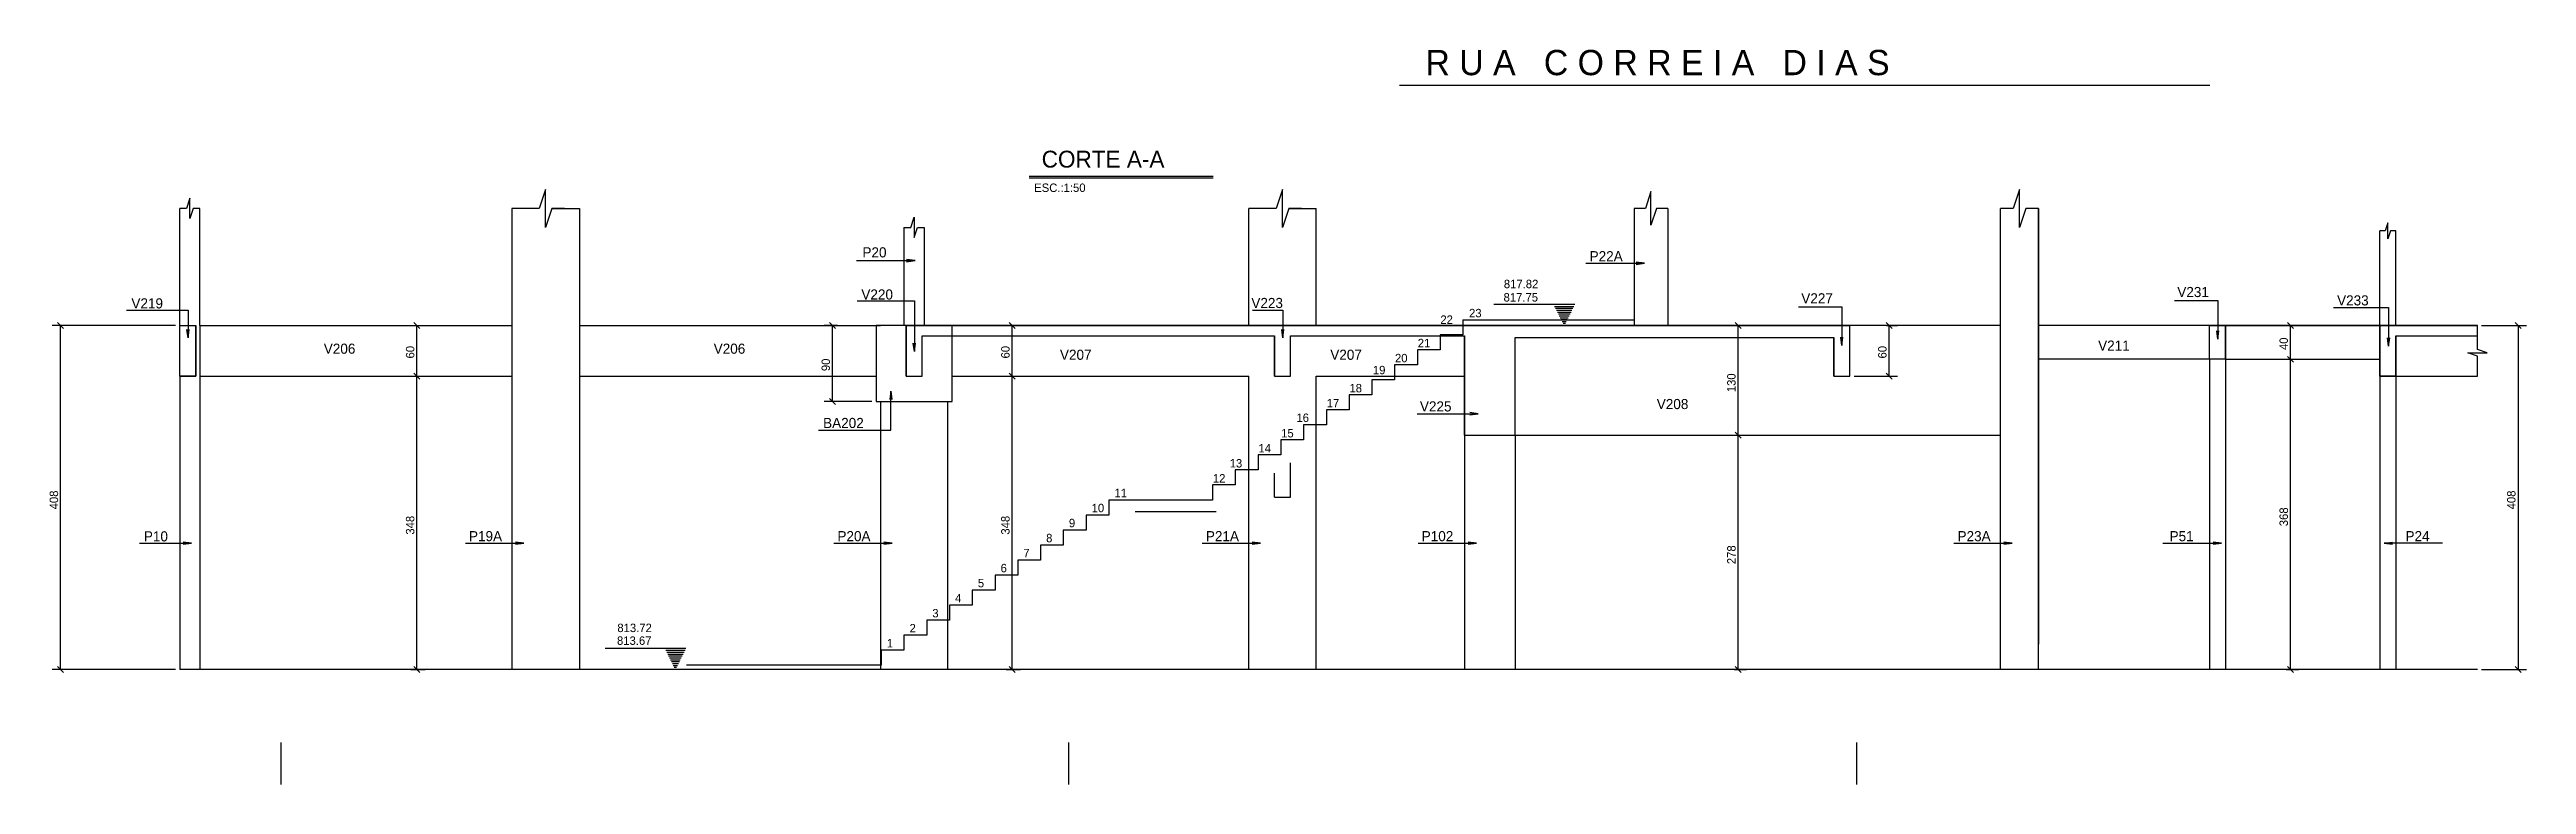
# Model space of a CAD drawing. Header units: metres. Extents: x 1416 to 7122, y 589 to 3962.
# Drawn here: x 1416 to 4354, y 589 to 1461 of the extents above; entities that cross this region are included whole.
import ezdxf

# ---------------------------------------------------------------- set-up
doc = ezdxf.new("R2010")
doc.units = ezdxf.units.M
for name, color, linetype in [('2', 2, 'CONTINUOUS'), ('3', 3, 'CONTINUOUS'), ('6', 6, 'CONTINUOUS'), ('8', 8, 'CONTINUOUS'), ('9', 9, 'CONTINUOUS')]:
    doc.layers.add(name, color=color, linetype=linetype)

msp = doc.modelspace()

# ---------------------------------------------------------------- texts
at = {"layer": '2'}
msp.add_text('ESC.:1:50', height=10, dxfattribs=at).set_placement((2583.747747, 1292.245452))
for s, p in [('40', (4070.759416, 1104.682395)), ('60', (1848.598757, 1094.682395)), ('90', (2341.534638, 1079.682395)), ('60', (2554.596632, 1094.682395)), ('60', (3594.718095, 1094.682395)), ('130', (3415.663578, 1054.682395)), ('408', (1426.05851, 915.682395)), ('368', (4070.759416, 895.682395)), ('408', (4340.670748, 915.682395)), ('348', (1848.598757, 885.682395)), ('348', (2554.596632, 885.682395)), ('278', (3415.663578, 850.682395))]:
    msp.add_text(s, height=10, rotation=90, dxfattribs=at).set_placement(p)
at = {"layer": '3'}
for s, height, p in [('P20', 12, (2380.055608, 1214.600953)), ('P22A', 12, (3242.511339, 1210.014683)), ('V220', 12, (2378.778974, 1164.614034)), ('817.82', 10, (3140.781316, 1178.078388)), ('V231', 12, (3939.557119, 1167.538227)), ('V219', 12, (1513.008319, 1154.0712)), ('V223', 12, (2841.324571, 1154.519565)), ('22', 10, (3065.515662, 1135.776557)), ('23', 10, (3099.517643, 1143.511604)), ('817.75', 10, (3140.444393, 1162.215109)), ('V227', 12, (3493.576542, 1160.084513)), ('V233', 12, (4129.055942, 1157.624031)), ('21', 10, (3038.676809, 1107.959453)), ('V206', 12, (1741.175731, 1100.307614)), ('V206', 12, (2203.613015, 1100.307614)), ('V207', 12, (2614.321624, 1093.107299)), ('V207', 12, (2934.93348, 1093.107299)), ('20', 10, (3011.676809, 1090.133453)), ('V211', 12, (3845.652296, 1103.969469)), ('18', 10, (2957.676809, 1054.481453)), ('19', 10, (2985.457815, 1075.952147)), ('16', 10, (2894.825409, 1019.350124)), ('17', 10, (2930.676809, 1036.655453)), ('V225', 12, (3041.249344, 1031.820019)), ('V208', 12, (3322.180593, 1034.640502)), ('BA202', 12, (2333.420366, 1012.169908)), ('15', 10, (2876.676809, 1001.003453)), ('13', 10, (2815.609213, 965.351453)), ('14', 10, (2849.676809, 983.177453)), ('11', 10, (2678.912923, 930.115194)), ('12', 10, (2795.676809, 947.525453)), ('10', 10, (2651.912923, 912.289194)), ('P10', 12, (1527.794687, 877.66441)), ('P19A', 12, (1913.388168, 877.877234)), ('P20A', 12, (2350.388168, 877.877234)), ('8', 10, (2597.912923, 876.637194)), ('9', 10, (2624.912923, 894.463194)), ('P21A', 12, (2787.388168, 877.877234)), ('P102', 12, (3043.388168, 877.877234)), ('P23A', 12, (3678.888168, 877.877234)), ('P51', 12, (3930.376717, 877.877234)), ('P24', 12, (4210.220283, 877.877234)), ('7', 10, (2570.912923, 858.811194)), ('5', 10, (2516.912923, 823.159194)), ('6', 10, (2543.912923, 840.985194)), ('3', 10, (2462.912923, 787.507194)), ('4', 10, (2489.912923, 805.333194)), ('813.67', 10, (2088.937023, 754.933946)), ('813.72', 10, (2089.369145, 770.058237)), ('2', 10, (2435.912923, 769.681194)), ('1', 10, (2408.912923, 751.855194))]:
    msp.add_text(s, height=height, dxfattribs=at).set_placement(p)
at = {"layer": '6'}
for s, height, p in [('R U A   C O R R E I A   D I A S', 30, (3047.77325, 1430.784891)), ('CORTE A-A', 20, (2592.621298, 1321.177072))]:
    msp.add_text(s, height=height, dxfattribs=at).set_placement(p)

# ---------------------------------------------------------------- linework, layer by layer
at = {"layer": '2', "linetype": 'Continuous'}
for p, q in [((1432.594044, 1130.146861), (1425.522976, 1137.217928)), ((1855.134291, 1130.146861), (1848.063223, 1137.217928)), ((2348.070172, 1130.146861), (2340.999104, 1137.217928)), ((2561.132166, 1130.146861), (2554.061098, 1137.217928)), ((3422.199111, 1130.146861), (3415.128044, 1137.217928)), ((3601.253629, 1130.146861), (3594.182561, 1137.217928)), ((4077.29495, 1130.146861), (4070.223882, 1137.217928)), ((4340.135214, 1137.217928), (4347.206282, 1130.146861)), ((4077.29495, 1090.146861), (4070.223882, 1097.217928)), ((4077.29495, 1090.146861), (4070.223882, 1097.217928)), ((1855.134291, 1070.146861), (1848.063223, 1077.217928)), ((1855.134291, 1070.146861), (1848.063223, 1077.217928)), ((2561.132166, 1070.146861), (2554.061098, 1077.217928)), ((2561.132166, 1070.146861), (2554.061098, 1077.217928)), ((3601.253629, 1070.146861), (3594.182561, 1077.217928)), ((3601.253629, 1070.146861), (3594.182561, 1077.217928)), ((2348.070172, 1040.146861), (2340.999104, 1047.217928)), ((3422.199111, 1000.146861), (3415.128044, 1007.217928)), ((3422.199111, 1000.146861), (3415.128044, 1007.217928)), ((1432.594044, 722.146861), (1425.522976, 729.217928)), ((1855.134291, 722.146861), (1848.063223, 729.217928)), ((2561.132166, 722.146861), (2554.061098, 729.217928)), ((3422.199111, 722.146861), (3415.128044, 729.217928)), ((4077.29495, 722.146861), (4070.223882, 729.217928)), ((4340.135214, 729.217928), (4347.206282, 722.146861))]:
    msp.add_line(p, q, dxfattribs=at)
at = {"layer": '3', "linetype": 'Continuous'}
for p, q in [((1570.2985, 1133.682395), (1570.2985, 1272.711891)), ((1594.2985, 1133.682395), (1594.2985, 1272.711891)), ((1964.2985, 1272.711891), (1964.2985, 725.682395)), ((2044.2985, 1272.711891), (2044.2985, 725.682395)), ((2838.2985, 1133.682395), (2838.2985, 1272.711891)), ((2918.2985, 1133.682395), (2918.2985, 1272.711891)), ((3295.2985, 1272.711891), (3295.2985, 1133.682395)), ((3335.2985, 1272.711891), (3335.2985, 1133.682395)), ((2429.2985, 1250.211891), (2429.2985, 1133.682395)), ((2453.2985, 1250.211891), (2453.2985, 1133.682395)), ((4179.7985, 1133.682395), (4179.7985, 1246.086245)), ((4198.7985, 1133.682395), (4198.7985, 1246.086245)), ((3224.914159, 1158.682406), (3128.914179, 1158.682406)), ((3201.028932, 1156.452787), (3223.799409, 1156.452787)), ((3202.14373, 1154.22324), (3222.684611, 1154.22324)), ((3203.258527, 1151.993645), (3221.569861, 1151.993645)), ((3204.373277, 1149.764097), (3220.455064, 1149.764097)), ((3205.488075, 1147.53455), (3219.340266, 1147.534502)), ((1594.2985, 1133.682395), (1594.2985, 725.682395)), ((1594.2985, 1133.682395), (1964.2985, 1133.682395)), ((2044.2985, 1133.682395), (2401.2985, 1133.682395)), ((3206.602873, 1145.304955), (3218.225516, 1145.304955)), ((3207.71767, 1143.075347), (3217.110718, 1143.075395)), ((3208.832468, 1140.84574), (3215.995921, 1140.8458)), ((3209.947265, 1138.616193), (3214.881123, 1138.616193)), ((3211.062015, 1136.386645), (3213.766302, 1136.386645)), ((3729.7985, 1133.682395), (3551.298508, 1133.682395)), ((3977.7985, 1133.682395), (3774.7985, 1133.682395)), ((3977.7985, 1093.682395), (3774.7985, 1093.682395)), ((3977.7985, 1093.682395), (3977.7985, 725.682395)), ((3996.7985, 1093.682395), (3996.7985, 725.682395)), ((3996.7985, 1093.682395), (4179.7985, 1093.682395)), ((1570.2985, 1073.682395), (1570.2985, 725.682395)), ((1594.2985, 1073.682395), (1964.2985, 1073.682395)), ((2044.2985, 1073.682395), (2396.2985, 1073.682395)), ((2486.2985, 1073.682395), (2838.2985, 1073.682395)), ((2838.2985, 725.682395), (2838.2985, 1073.682395)), ((2918.2985, 1073.682395), (3094.2985, 1073.682395)), ((2918.2985, 725.682395), (2918.2985, 1073.682395)), ((4179.7985, 1073.682395), (4179.7985, 725.682395)), ((4198.7985, 1073.682395), (4198.7985, 725.682395)), ((4198.7985, 1073.682395), (4295.499843, 1073.682395)), ((2401.2985, 1043.682395), (2401.2985, 725.682395)), ((2481.2985, 725.682395), (2481.2985, 1043.682395)), ((3094.2985, 1003.682395), (3094.2985, 725.682395)), ((3154.2985, 1003.682395), (3729.7985, 1003.682395)), ((3154.2985, 1003.682395), (3154.2985, 725.682395)), ((2170.721859, 750.682406), (2074.721879, 750.682406)), ((2146.836633, 748.452787), (2169.607109, 748.452787)), ((2147.95143, 746.22324), (2168.492311, 746.22324)), ((2149.066228, 743.993645), (2167.377561, 743.993645)), ((2150.180978, 741.764097), (2166.262764, 741.764097)), ((2151.295775, 739.53455), (2165.147966, 739.534502)), ((2152.410573, 737.304955), (2164.033216, 737.304955)), ((2153.52537, 735.075347), (2162.918419, 735.075395)), ((2154.640168, 732.84574), (2161.803621, 732.8458)), ((2155.754966, 730.616193), (2160.688824, 730.616193)), ((2156.869716, 728.386645), (2159.574002, 728.386645)), ((1690.043533, 639.268607), (1690.043533, 589.269107)), ((2624.527641, 639.268607), (2624.527641, 589.269107)), ((3559.011749, 639.268607), (3559.011749, 589.269107))]:
    msp.add_line(p, q, dxfattribs=at)
at = {"layer": '3'}
msp.add_line((2486.2985, 1121.682395), (2486.2985, 1133.682395), dxfattribs=at)
at = {"layer": '3', "linetype": 'Continuous'}
for points in [[(3729.7985, 725.682395), (3729.7985, 1133.682395), (3729.7985, 1272.711891)], [(3774.7985, 725.682395), (3774.7985, 1133.682395), (3774.7985, 1272.711891), (3774.7985, 1133.682395), (3774.7985, 755.682395), (3774.7985, 1133.682395), (3774.7985, 1272.711891), (3774.7985, 1133.682395), (3774.7985, 755.682395)], [(2486.2985, 1133.682395), (2396.2985, 1133.682395), (2396.2985, 1043.682395), (2486.2985, 1043.682395), (2486.2985, 1121.682395)], [(3996.7985, 1133.682395), (4179.7985, 1133.682395), (3996.7985, 1133.682395)]]:
    msp.add_lwpolyline(points, dxfattribs=at)
at = {"layer": '6', "linetype": 'Continuous'}
for p, q in [((3017.221007, 1418.884727), (3978.061786, 1418.884727)), ((2577.809108, 1310.826711), (2796.074347, 1310.826711)), ((2577.809108, 1309.028671), (2796.074347, 1309.028671)), ((1570.2985, 1133.682395), (1589.2985, 1133.682395)), ((1570.2985, 1121.682395), (1570.2985, 1133.682395)), ((1570.2985, 1073.682395), (1570.2985, 1121.682395)), ((1589.2985, 1121.682395), (1589.2985, 1133.682395)), ((1589.2985, 1121.682395), (1589.2985, 1131.375524)), ((1589.2985, 1073.682395), (1589.2985, 1121.682395)), ((2431.7985, 1073.682395), (2431.7985, 1133.682395)), ((2431.7985, 1133.682395), (2450.7985, 1133.682395)), ((2450.7985, 1133.682395), (2868.7985, 1133.682395)), ((2450.7985, 1073.682395), (2450.7985, 1121.682395)), ((2450.7985, 1121.682395), (2868.7985, 1121.682395)), ((2868.7985, 1133.682395), (2887.7985, 1133.682395)), ((2868.7985, 1133.682395), (2887.7985, 1133.682395)), ((2868.7985, 1073.682395), (2868.7985, 1121.682395)), ((2887.7985, 1133.682395), (3094.2985, 1133.682395)), ((2887.7985, 1073.682395), (2887.7985, 1121.682395)), ((2887.7985, 1121.682395), (3094.2985, 1121.682395)), ((3094.2985, 1133.682395), (3154.2985, 1133.682395)), ((3094.2985, 1003.682395), (3094.2985, 1121.682395)), ((3154.2985, 1133.682395), (3305.7985, 1133.682395)), ((3154.2985, 1003.682395), (3154.2985, 1119.682395)), ((3154.2985, 1119.682395), (3532.298508, 1119.682395)), ((3305.7985, 1133.682395), (3324.7985, 1133.682395)), ((3324.7985, 1133.682395), (3551.298508, 1133.682395)), ((3532.298508, 1073.682395), (3532.298508, 1119.682395)), ((3551.298508, 1073.682395), (3551.298508, 1133.682395)), ((3977.7985, 1093.682395), (3977.7985, 1133.682395)), ((3996.7985, 1133.682395), (3977.7985, 1133.682395)), ((3996.7985, 1093.682395), (3996.7985, 1133.682395)), ((4179.7985, 1073.682395), (4179.7985, 1133.682395)), ((4179.7985, 1133.682395), (4295.499843, 1133.682395)), ((4198.7985, 1121.682395), (4198.7985, 1073.682395)), ((4198.7985, 1121.682395), (4295.499843, 1121.682395)), ((3996.7985, 1093.682395), (3977.7985, 1093.682395)), ((1570.2985, 1073.682395), (1589.2985, 1073.682395)), ((2431.7985, 1073.682395), (2450.7985, 1073.682395)), ((2868.7985, 1073.682395), (2887.7985, 1073.682395)), ((3532.298508, 1073.682395), (3551.298508, 1073.682395)), ((4198.7985, 1073.682395), (4179.7985, 1073.682395)), ((3094.2985, 1003.682395), (3154.2985, 1003.682395)), ((4295.499843, 725.682395), (1570.2985, 725.682395))]:
    msp.add_line(p, q, dxfattribs=at)
msp.add_lwpolyline([(4198.7985, 1133.682395), (4295.499843, 1133.682395), (4198.7985, 1133.682395)], dxfattribs=at)
at = {"layer": '8', "linetype": 'Continuous'}
for points in [[(1570.2985, 1133.682395), (1589.2985, 1133.682395), (1589.2985, 1073.682395), (1570.2985, 1073.682395), (1570.2985, 1133.682395)], [(3551.298508, 1073.682395), (3551.298508, 1133.682395), (2431.7985, 1133.682395), (2431.7985, 1073.682395), (2450.7985, 1073.682395), (2450.7985, 1121.682395), (2868.7985, 1121.682395), (2868.7985, 1073.682395), (2887.7985, 1073.682395), (2887.7985, 1121.682395), (3094.2985, 1121.682395), (3094.2985, 1003.682395), (3154.2985, 1003.682395), (3154.2985, 1119.682395), (3532.298508, 1119.682395), (3532.298508, 1073.682395), (3551.298508, 1073.682395)], [(3977.7985, 1133.682395), (3996.7985, 1133.682395), (3996.7985, 1093.682395), (3977.7985, 1093.682395), (3977.7985, 1133.682395)], [(4295.499843, 1133.682395), (4179.7985, 1133.682395), (4179.7985, 1073.682395), (4198.7985, 1073.682395), (4198.7985, 1121.682395), (4295.499843, 1121.682395), (4295.499843, 1133.682395)]]:
    msp.add_lwpolyline(points, dxfattribs=at)
at = {"layer": '9', "linetype": 'Continuous'}
for p, q in [((1996.798486, 1272.711891), (1964.2985, 1272.711891)), ((2011.798471, 1272.711891), (2044.2985, 1272.711891)), ((2870.798486, 1272.711891), (2838.2985, 1272.711891)), ((2885.798471, 1272.711891), (2918.2985, 1272.711891)), ((1565.2985, 1133.682395), (1419.05851, 1133.682395)), ((1429.05851, 725.682395), (1429.05851, 1133.682395)), ((1847.920157, 1133.682395), (1861.598757, 1133.682395)), ((1851.598757, 1073.682395), (1851.598757, 1133.682395)), ((2350.404792, 1133.682395), (2334.534638, 1133.682395)), ((2344.534638, 1043.682395), (2344.534638, 1133.682395)), ((2553.918032, 1133.682395), (2567.596632, 1133.682395)), ((2557.596632, 1073.682395), (2557.596632, 1133.682395)), ((3417.06412, 1133.682395), (3428.663578, 1133.682395)), ((3418.663578, 1003.682395), (3418.663578, 1133.682395)), ((3594.498882, 1133.682395), (3607.718095, 1133.682395)), ((3597.718095, 1073.682395), (3597.718095, 1133.682395)), ((4069.889098, 1133.682395), (4063.759416, 1133.682395)), ((4073.759416, 1093.682395), (4073.759416, 1133.682395)), ((4295.499843, 1105.200654), (4295.499843, 1133.682395)), ((4300.499843, 1133.682395), (4353.670748, 1133.682395)), ((4343.670748, 1133.682395), (4343.670748, 725.682395)), ((4062.510573, 1093.682395), (4083.759416, 1093.682395)), ((4073.759416, 725.682395), (4073.759416, 1093.682395)), ((4295.499843, 1073.682395), (4295.499843, 1097.587255)), ((1851.598757, 725.682395), (1851.598757, 1073.682395)), ((1855.931172, 1073.682395), (1861.598757, 1073.682395)), ((2557.596632, 725.682395), (2557.596632, 1073.682395)), ((2561.929047, 1073.682395), (2567.596632, 1073.682395)), ((3556.298508, 1073.682395), (3607.718095, 1073.682395)), ((2391.2985, 1043.682395), (2334.534638, 1043.682395)), ((3410.707179, 1003.682395), (3428.663578, 1003.682395)), ((3418.663578, 725.682395), (3418.663578, 1003.682395)), ((1565.2985, 725.682395), (1419.05851, 725.682395)), ((1844.582234, 725.682395), (1861.598757, 725.682395)), ((2550.580109, 725.682395), (2567.596632, 725.682395)), ((3413.946279, 725.682395), (3428.663578, 725.682395)), ((4068.829568, 725.682395), (4083.759416, 725.682395)), ((4300.499843, 725.682395), (4353.670748, 725.682395))]:
    msp.add_line(p, q, dxfattribs=at)
at = {"layer": '9'}
for p, q in [((3092.2985, 1122.856395), (3065.2985, 1122.856395)), ((3065.2985, 1122.856395), (3065.2985, 1105.030395)), ((3092.2985, 1140.682395), (3295.2985, 1140.682395)), ((3092.2985, 1140.682395), (3092.2985, 1122.856395)), ((3038.2985, 1087.204395), (3011.2985, 1087.204395)), ((3011.2985, 1087.204395), (3011.2985, 1069.378395)), ((3065.2985, 1105.030395), (3038.2985, 1105.030395)), ((3038.2985, 1105.030395), (3038.2985, 1087.204395)), ((3011.2985, 1069.378395), (2984.2985, 1069.378395)), ((2984.2985, 1069.378395), (2984.2985, 1051.552395)), ((2957.2985, 1033.726395), (2930.2985, 1033.726395)), ((2930.2985, 1033.726395), (2930.2985, 1015.900395)), ((2984.2985, 1051.552395), (2957.2985, 1051.552395)), ((2957.2985, 1051.552395), (2957.2985, 1033.726395)), ((2930.2985, 1015.900395), (2903.2985, 1015.900395)), ((2903.2985, 1015.900395), (2903.2985, 998.074395)), ((2876.2985, 980.248395), (2849.2985, 980.248395)), ((2849.2985, 980.248395), (2849.2985, 962.422395)), ((2903.2985, 998.074395), (2876.2985, 998.074395)), ((2876.2985, 998.074395), (2876.2985, 980.248395)), ((2887.7985, 930.248395), (2887.7985, 971.064159)), ((2822.2985, 944.596395), (2795.2985, 944.596395)), ((2795.2985, 944.596395), (2795.2985, 926.770395)), ((2849.2985, 962.422395), (2822.2985, 962.422395)), ((2822.2985, 962.422395), (2822.2985, 944.596395)), ((2868.7985, 930.248395), (2868.7985, 958.520096)), ((2795.2985, 926.770395), (2672.2985, 926.770395)), ((2672.2985, 926.770395), (2672.2985, 908.944395)), ((2799.503183, 912.770395), (2703.503187, 912.770395)), ((2868.7985, 930.248395), (2887.7985, 930.248395)), ((2645.2985, 891.118395), (2618.2985, 891.118395)), ((2618.2985, 891.118395), (2618.2985, 873.292395)), ((2672.2985, 908.944395), (2645.2985, 908.944395)), ((2645.2985, 908.944395), (2645.2985, 891.118395)), ((2591.2985, 855.466395), (2564.2985, 855.466395)), ((2564.2985, 855.466395), (2564.2985, 837.640395)), ((2618.2985, 873.292395), (2591.2985, 873.292395)), ((2591.2985, 873.292395), (2591.2985, 855.466395)), ((2564.2985, 837.640395), (2537.2985, 837.640395)), ((2537.2985, 837.640395), (2537.2985, 819.814395)), ((2510.2985, 801.988395), (2483.2985, 801.988395)), ((2483.2985, 801.988395), (2483.2985, 784.162395)), ((2537.2985, 819.814395), (2510.2985, 819.814395)), ((2510.2985, 819.814395), (2510.2985, 801.988395)), ((2456.2985, 766.336395), (2429.2985, 766.336395)), ((2429.2985, 766.336395), (2429.2985, 748.510395)), ((2483.2985, 784.162395), (2456.2985, 784.162395)), ((2456.2985, 784.162395), (2456.2985, 766.336395)), ((2429.2985, 748.510395), (2402.2985, 748.510395)), ((2402.2985, 748.510395), (2402.2985, 730.684395)), ((2402.2985, 730.684395), (2171.573429, 730.684395))]:
    msp.add_line(p, q, dxfattribs=at)
at = {"layer": '9', "linetype": 'Continuous'}
for points in [[(2026.7985, 1272.711891), (2011.798471, 1272.711891), (2004.2985, 1250.211891), (2004.2985, 1295.21189), (1996.798486, 1272.711891), (1981.7985, 1272.711891)], [(2900.7985, 1272.711891), (2885.798471, 1272.711891), (2878.2985, 1250.211891), (2878.2985, 1295.21189), (2870.798486, 1272.711891), (2855.7985, 1272.711891)], [(3335.2985, 1272.711891), (3321.965141, 1272.711891), (3315.2985, 1252.711891), (3315.2985, 1292.71189), (3308.631821, 1272.711891), (3295.2985, 1272.711891)], [(3774.7985, 1272.711891), (3759.798471, 1272.711891), (3752.2985, 1250.211891), (3752.2985, 1295.21189), (3744.798486, 1272.711891), (3729.7985, 1272.711891)], [(1594.2985, 1272.711891), (1586.298485, 1272.711891), (1582.2985, 1260.711891), (1582.2985, 1284.71189), (1578.298492, 1272.711891), (1570.2985, 1272.711891)], [(2429.2985, 1250.211891), (2437.298515, 1250.211891), (2441.2985, 1262.211891), (2441.2985, 1238.211892), (2445.298508, 1250.211891), (2453.2985, 1250.211891)], [(4198.7985, 1246.086245), (4192.465155, 1246.086245), (4189.2985, 1236.586245), (4189.2985, 1255.586245), (4186.131827, 1246.086245), (4179.7985, 1246.086245)], [(2373.12963, 1210.7454), (2442.40255, 1210.7454), (2432.488101, 1209.440138), (2442.40255, 1210.7454), (2432.488101, 1212.050661)], [(3238.19209, 1207.679722), (3307.465011, 1207.679722), (3297.550562, 1206.37446), (3307.465011, 1207.679722), (3297.550562, 1208.984984)], [(1507.190198, 1151.875626), (1580.191258, 1151.875626), (1580.191258, 1119.317661), (1578.885996, 1129.23211), (1580.191258, 1119.317661), (1581.49652, 1129.23211)], [(2373.919322, 1162.886452), (2441.691258, 1162.886452), (2441.691258, 1102.864441), (2440.385996, 1112.778889), (2441.691258, 1102.864441), (2442.99652, 1112.778889)], [(2842.77251, 1151.875626), (2878.691258, 1151.875626), (2878.691258, 1119.317661), (2877.385996, 1129.23211), (2878.691258, 1119.317661), (2879.99652, 1129.23211)], [(3490.405113, 1155.944994), (3541.606172, 1155.944994), (3541.606172, 1110.080454), (3540.300911, 1119.994903), (3541.606172, 1110.080454), (3542.911434, 1119.994903)], [(3936.38569, 1163.398708), (3987.586749, 1163.398708), (3987.586749, 1117.534168), (3986.281487, 1127.448617), (3987.586749, 1117.534168), (3988.892011, 1127.448617)], [(4124.722511, 1155.322904), (4190.184107, 1155.322904), (4190.184107, 1109.458364), (4188.878846, 1119.372813), (4190.184107, 1109.458364), (4191.489369, 1119.372813)], [(4295.499843, 1089.973834), (4295.499843, 1097.587255), (4284.079734, 1101.393943), (4306.919951, 1101.393943), (4295.499843, 1105.200654), (4295.499843, 1112.814052)], [(2328.011287, 1009.72615), (2413.772695, 1009.72615), (2413.772695, 1056.019505), (2415.077957, 1046.105057), (2413.772695, 1056.019505), (2412.467433, 1046.105057)], [(3037.893128, 1029.143534), (3110.284158, 1029.143534), (3100.369709, 1027.838272), (3110.284158, 1029.143534), (3100.369709, 1030.448796)], [(1522.599158, 875.542273), (1584.341839, 875.542273), (1574.427391, 874.237011), (1584.341839, 875.542273), (1574.427391, 876.847535)], [(1909.068919, 875.542273), (1978.341839, 875.542273), (1968.427391, 874.237011), (1978.341839, 875.542273), (1968.427391, 876.847535)], [(2346.068919, 875.542273), (2415.341839, 875.542273), (2405.427391, 874.237011), (2415.341839, 875.542273), (2405.427391, 876.847535)], [(2783.068919, 875.542273), (2852.341839, 875.542273), (2842.427391, 874.237011), (2852.341839, 875.542273), (2842.427391, 876.847535)], [(3039.068919, 875.542273), (3108.341839, 875.542273), (3098.427391, 874.237011), (3108.341839, 875.542273), (3098.427391, 876.847535)], [(3674.568919, 875.542273), (3743.841839, 875.542273), (3733.927391, 874.237011), (3743.841839, 875.542273), (3733.927391, 876.847535)], [(3922.568919, 875.542273), (3991.841839, 875.542273), (3981.927391, 874.237011), (3991.841839, 875.542273), (3981.927391, 876.847535)], [(4254.028081, 875.542273), (4184.755161, 875.542273), (4194.669609, 874.237011), (4184.755161, 875.542273), (4194.669609, 876.847535)]]:
    msp.add_lwpolyline(points, dxfattribs=at)

msp.set_redraw_order([(e.dxf.handle, doc.entitydb.next_handle()) for e in msp.query("TEXT MTEXT ATTDEF DIMENSION ARC_DIMENSION")])  # texts and dimensions are drawn at this point

doc.saveas('drawing.dxf')
